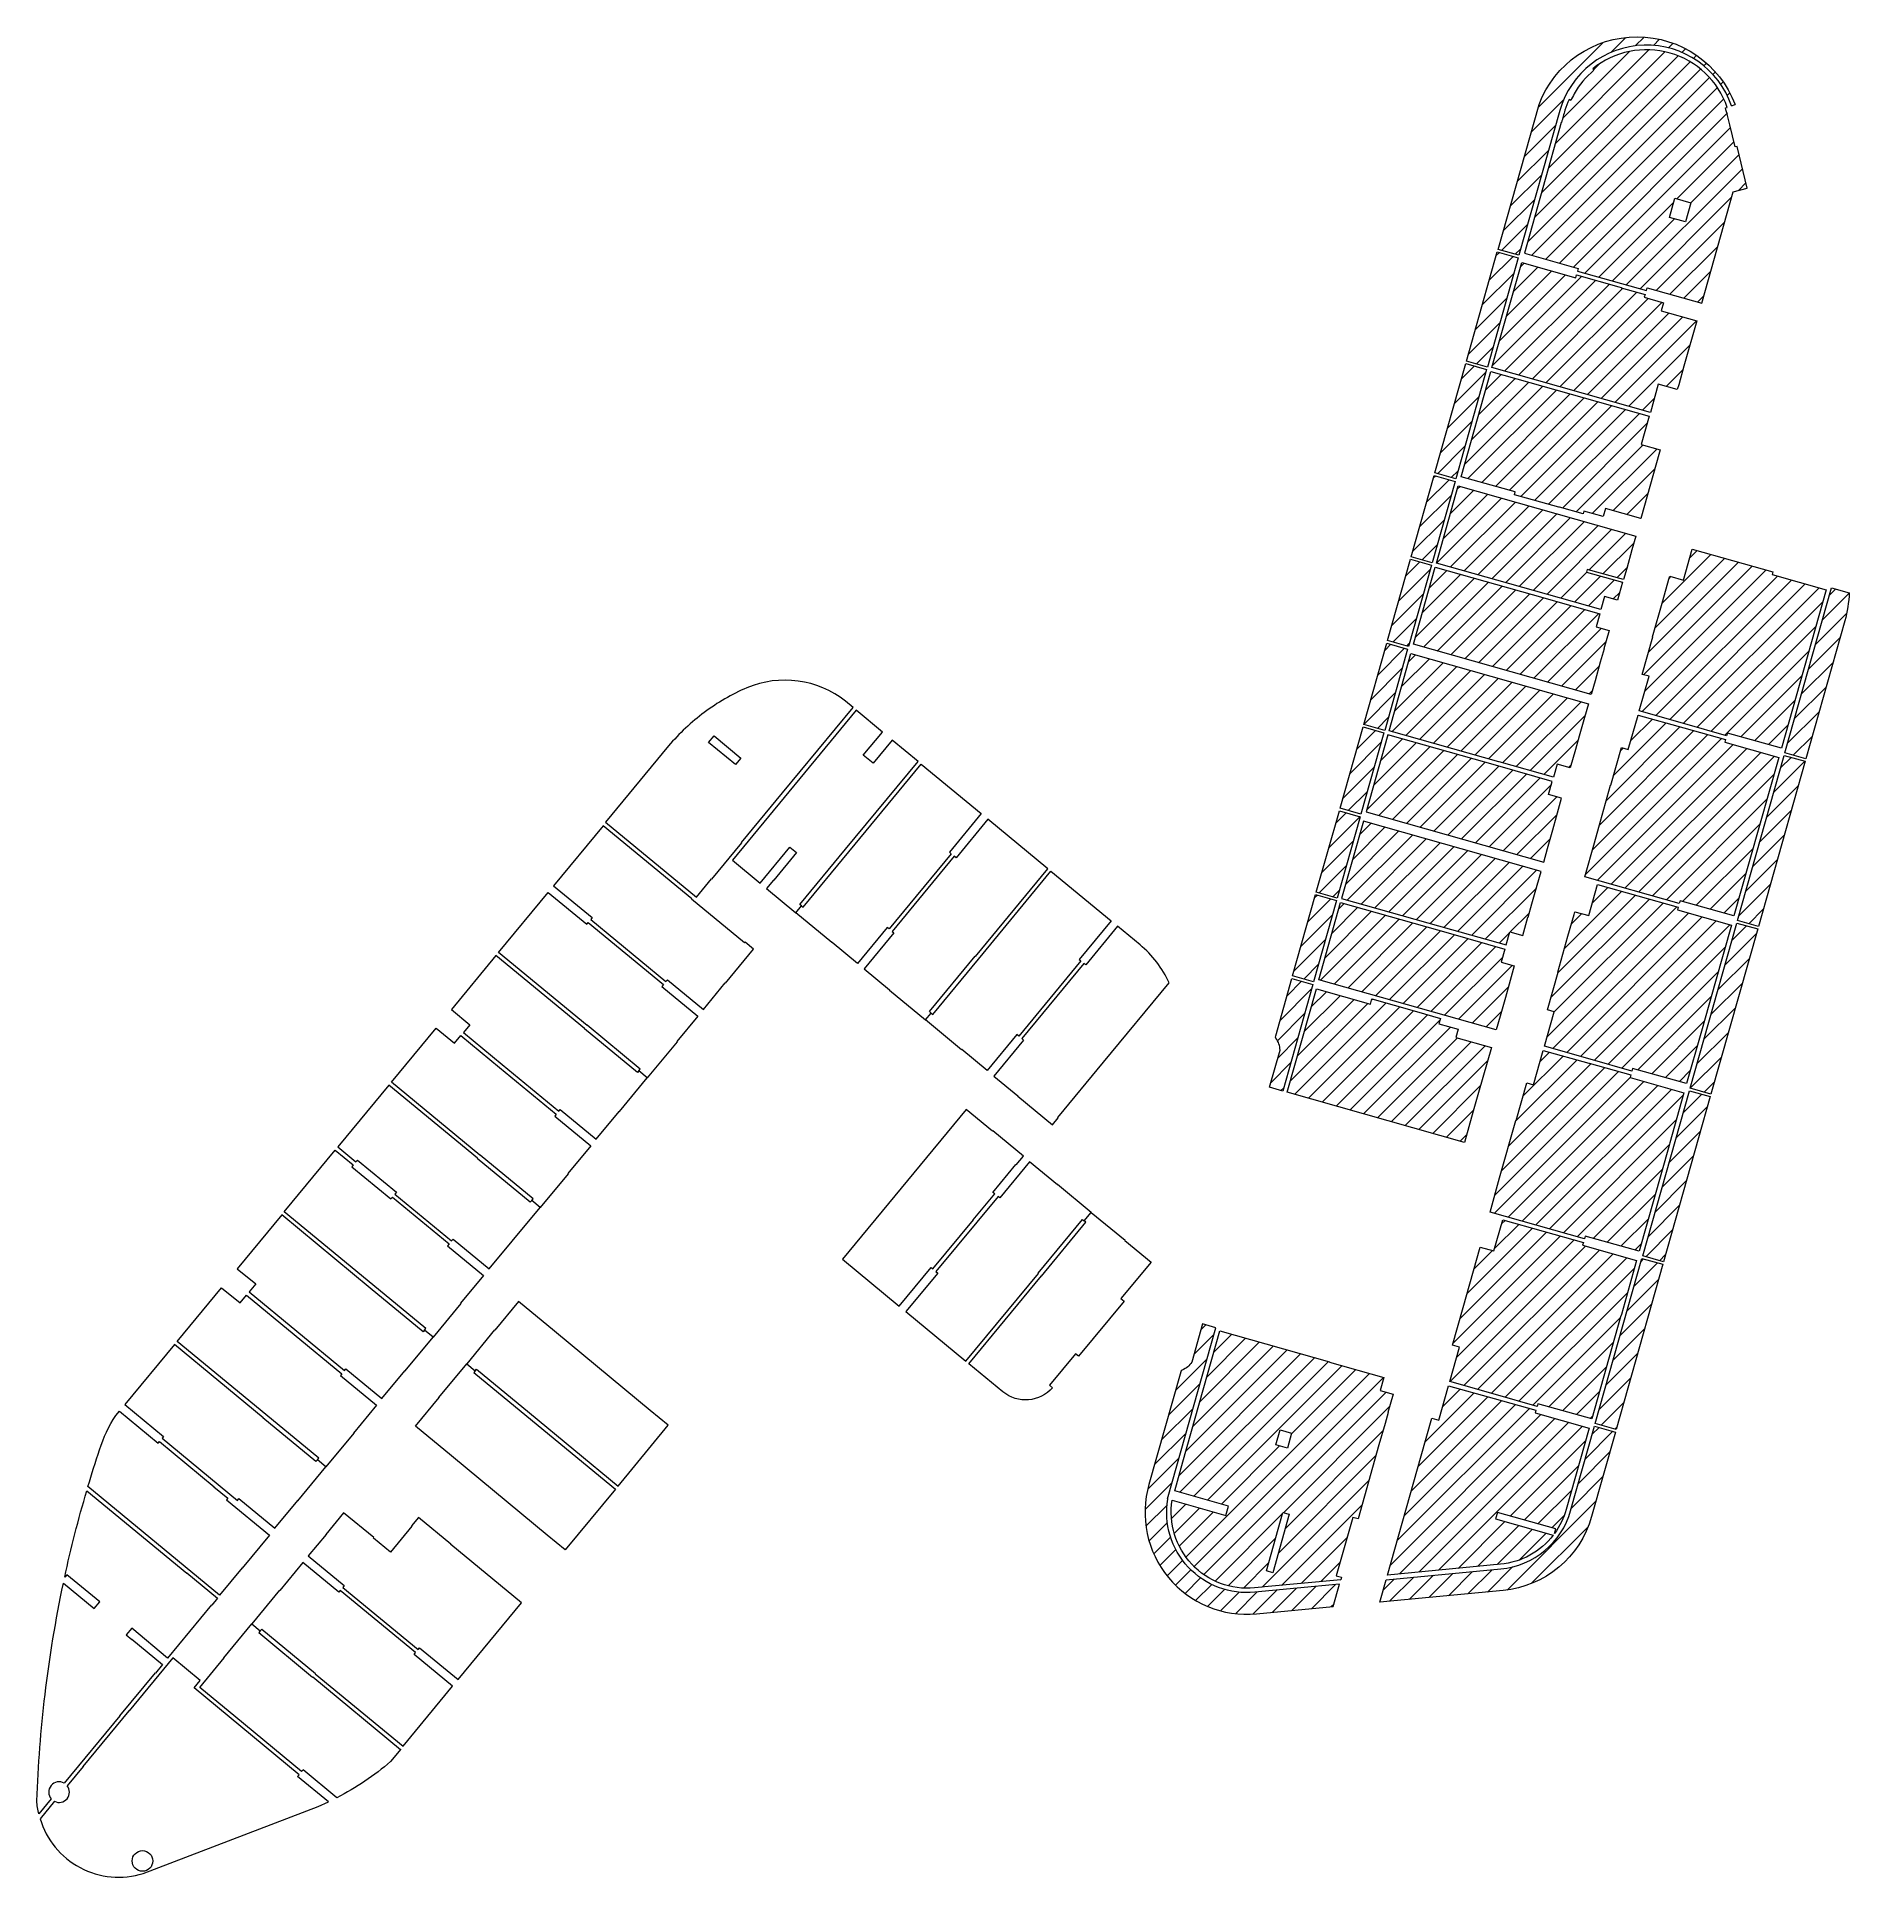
# Model space of a CAD drawing. Header units: millimetres. Extents: x -361669633 to 361256854, y -284153744 to 284385552.
# Drawn here: x -256533 to -166061, y 84863 to 176757 of the extents above; entities that cross this region are included whole.
import ezdxf

# ---------------------------------------------------------------- set-up
doc = ezdxf.new("R2010")
doc.units = ezdxf.units.MM
doc.header["$LTSCALE"] = 100
doc.header["$MEASUREMENT"] = 0
doc.layers.add('A-ANNO-ROOM', color=50, linetype='Continuous')
doc.layers.add('dien tich thong thuy', color=3, linetype='Continuous')
doc.layers.add('KT-Net truc', color=18, linetype='Continuous', lineweight=15)
doc.styles.add('220126_HDN_HBA typical plan$0$211210_HDN_HBA_TYPICAL PLAN CORE OPT 1$0$HBA-Text', font='GOTHIC.TTF')
pattern_1 = [(45, (14342.5, -32125.35), (-441.9417, 441.9417), [])]

# ---------------------------------------------------------------- blocks, each defined once
blk = doc.blocks.new('A$C03801E36')
at = {"layer": 'dien tich thong thuy'}
blk.add_lwpolyline([(-4998, -1965), (-4420, -2128), (-4631, -2874), (-5208, -2711)], close=True, dxfattribs=at)
blk = doc.blocks.new('A$C418F5BC8')
at = {"layer": 'A-ANNO-ROOM', "insert": (648, 1091), "char_height": 600, "attachment_point": 2, "rotation": 50.44883, "style": '220126_HDN_HBA typical plan$0$211210_HDN_HBA_TYPICAL PLAN CORE OPT 1$0$HBA-Text'}
blk.add_mtext_dynamic_manual_height_columns('SL-S', width=722857412.87, gutter_width=9766, heights=[0], dxfattribs=at)
blk = doc.blocks.new('A$C2A6C5140')
at = {"layer": 'A-ANNO-ROOM', "insert": (731, 1190, 0), "char_height": 600, "attachment_point": 2, "rotation": 50.44883, "style": '220126_HDN_HBA typical plan$0$211210_HDN_HBA_TYPICAL PLAN CORE OPT 1$0$HBA-Text'}
blk.add_mtext_dynamic_manual_height_columns('2-BR', width=722857412.87, gutter_width=9766, heights=[0], dxfattribs=at)
blk = doc.blocks.new('A$C5388591E')
at = {"layer": 'A-ANNO-ROOM', "insert": (894, 842, 0), "char_height": 600, "attachment_point": 2, "rotation": 1.40647, "style": '220126_HDN_HBA typical plan$0$211210_HDN_HBA_TYPICAL PLAN CORE OPT 1$0$HBA-Text'}
blk.add_mtext_dynamic_manual_height_columns('3-BR', width=722857412.87, gutter_width=9766, heights=[0], dxfattribs=at)
blk = doc.blocks.new('A$C21AF0CCA')
at = {"layer": 'A-ANNO-ROOM', "insert": (1198, 815), "char_height": 600, "attachment_point": 2, "rotation": 0.10543, "style": '220126_HDN_HBA typical plan$0$211210_HDN_HBA_TYPICAL PLAN CORE OPT 1$0$HBA-Text'}
blk.add_mtext_dynamic_manual_height_columns('1-BR+', width=722857412.87, gutter_width=9766, heights=[0], dxfattribs=at)

msp = doc.modelspace()

# ---------------------------------------------------------------- hatches: boundary and pattern name
at = {"layer": 'dien tich thong thuy'}
h = msp.add_hatch(dxfattribs=at)
h.set_pattern_fill('ANSI31', color=253, scale=5000)
h.set_pattern_definition(pattern_1)
h.paths.add_polyline_path([(-180046.6, 173622.8, -0.0210498), (-179813.1, 173883.2, -0.0951405), (-178800.3, 175083.8), (-178863.5, 175161.3, -0.5204826), (-172147.7, 173234.8, -0.0245585), (-172132.2, 172826.4), (-172018.7, 172357.6), (-171753.4, 171261.7), (-171656.2, 171285.2), (-171149.7, 169193.6), (-171849.4, 169024.1), (-173424.1, 163451.6), (-176147.5, 164221.1), (-176185.5, 164086.4), (-179621, 165057.1), (-179582.9, 165191.9), (-182277.4, 165953.3), (-180432.4, 172482.6), (-180422.8, 172479.9, -0.0012357), (-180290.6, 172946.3, -0.0423333)])
h.paths.add_polyline_path([(-174762.8, 168698.3), (-173964.1, 168472.6), (-174236, 167510.3), (-175034.7, 167736)], flags=16)
h.paths.add_polyline_path([(-181544.4, 173383.4), (-183590.3, 166142.7), (-182546.7, 165846), (-180507.6, 173062.3, -0.735279), (-171930.1, 173309.4), (-171755.8, 173374.8, 0.690088)])
h = msp.add_hatch(dxfattribs=at)
h.set_pattern_fill('ANSI31', color=253, scale=5000)
h.set_pattern_definition(pattern_1)
h.paths.add_polyline_path([(-183892.6, 160237.1), (-175987.2, 158003.2), (-175590.2, 159408.2), (-174642.3, 159140.4), (-174573, 159385.8), (-174309.2, 160319.2), (-173672.9, 162571), (-175438.7, 163070), (-175323.2, 163479), (-176290.3, 163752.3), (-176252.2, 163887), (-177450.3, 164225.6), (-179675.4, 164864.7), (-179713.4, 164730), (-182407.9, 165491.3)])
h.paths.add_polyline_path([(-185167.9, 160561.2), (-184123.4, 160266.1), (-182582, 165722.2), (-183626.1, 166017.8)])
h = msp.add_hatch(dxfattribs=at)
h.set_pattern_fill('ANSI31', color=253, scale=5000)
h.set_pattern_definition(pattern_1)
h.paths.add_polyline_path([(-183947, 160044.6), (-185432, 154789.5), (-182737.2, 154029), (-182775.3, 153894.3), (-180547.5, 153264.7), (-180544.8, 153274.4), (-179346.7, 152935.8), (-179308.7, 153070.5), (-178341.5, 152797.3), (-178226, 153206.3), (-176460.1, 152707.3), (-175823.8, 154959.1), (-175490.7, 156137.9), (-176438.6, 156405.8), (-176041.6, 157810.8)])
h.paths.add_polyline_path([(-186745.6, 154980.1), (-185701.3, 154684.9), (-184158.8, 160141.2), (-185203.1, 160436.3)])
h = msp.add_hatch(dxfattribs=at)
h.set_pattern_fill('ANSI31', color=253, scale=5000)
h.set_pattern_definition(pattern_1)
h.paths.add_polyline_path([(-186667.1, 150473.7), (-181177.1, 148922.4), (-181174.3, 148932), (-178455.8, 148163.8), (-178272.2, 148813.4), (-177622.7, 148629.8), (-177371.1, 149520), (-179175.5, 150029.8), (-179137.4, 150164.5), (-177323.4, 149652), (-177167.1, 150205.3), (-176903.3, 151138.8), (-176708.9, 151826.8), (-185576.7, 154332.6)])
h.paths.add_polyline_path([(-187928.3, 150794), (-186883.4, 150498.7), (-185736.1, 154559.2), (-186780.8, 154855)])
h = msp.add_hatch(dxfattribs=at)
h.set_pattern_fill('ANSI31', color=253, scale=5000)
h.set_pattern_definition(pattern_1)
h.paths.add_polyline_path([(-172178.6, 141859.3), (-172140.5, 141994), (-169446, 141232.6), (-167210.8, 149142.9), (-169905.3, 149904.2), (-169867.3, 150039), (-173894.6, 151177), (-174333.7, 149622.8), (-175021.8, 149817.3), (-175062.6, 149672.9), (-175367.1, 148595.1), (-175874.3, 146800.4), (-175864.6, 146797.7), (-176394.9, 144921.1), (-176053.3, 144824.6), (-176540, 143102.1), (-174259.3, 142457.6)])
h.paths.add_polyline_path([(-169272.3, 141001.5), (-168228.2, 140706.5), (-166281.9, 147594.6, 0.0598832), (-166061.2, 148999.9), (-166941.9, 149248.7)])
h = msp.add_hatch(dxfattribs=at)
h.set_pattern_fill('ANSI31', color=253, scale=5000)
h.set_pattern_definition(pattern_1)
h.paths.add_polyline_path([(-189111.8, 146608), (-188066.3, 146312.5), (-186918.9, 150373.2), (-187963.3, 150668.9)])
h.paths.add_polyline_path([(-186721.5, 150281.2), (-187811.9, 146422.3), (-178944.1, 143916.5), (-178749.7, 144604.5), (-178485.9, 145538), (-178298.3, 146202), (-178307.9, 146204.7), (-178049.6, 147118.9), (-178699.2, 147302.5), (-178515.6, 147952), (-181234.2, 148720.2)])
h = msp.add_hatch(dxfattribs=at)
h.set_pattern_fill('ANSI31', color=253, scale=5000)
h.set_pattern_definition(pattern_1)
h.paths.add_polyline_path([(-189032.8, 142101.5), (-183542.8, 140550.1), (-183540.1, 140559.8), (-180821.5, 139791.6), (-180638, 140441.1), (-179988.4, 140257.6), (-179730.1, 141171.8), (-179533.1, 141832.1), (-179269.1, 142766.5), (-179074.7, 143454.6), (-187942.4, 145960.4)])
h.paths.add_polyline_path([(-190294.4, 142421.8), (-189249.2, 142126.4), (-188101.8, 146187), (-189146.8, 146482.9)])
h = msp.add_hatch(dxfattribs=at)
h.set_pattern_fill('ANSI31', color=253, scale=5000)
h.set_pattern_definition(pattern_1)
h.paths.add_polyline_path([(-177086.6, 141167.8), (-177428.2, 141264.3), (-177958.5, 139387.8), (-178475.2, 137595.8), (-178779.8, 136518), (-179259.7, 134819.5), (-174544.3, 133487.1), (-174506.3, 133621.8), (-171811.8, 132860.4), (-171016.4, 135675.2), (-169576.6, 140770.7), (-172271.1, 141532.1), (-172233, 141666.8), (-174316.4, 142255.5), (-174319.1, 142245.9), (-176599.8, 142890.3)])
h.paths.add_polyline_path([(-171638.1, 132629.4), (-170594, 132334.3), (-168263.7, 140581), (-169307.7, 140876.6)])
h = msp.add_hatch(dxfattribs=at)
h.set_pattern_fill('ANSI31', color=253, scale=5000)
h.set_pattern_definition(pattern_1)
h.paths.add_polyline_path([(-181309.9, 135544.2), (-181115.5, 136232.3), (-180851.7, 137165.8), (-180664.1, 137829.8), (-180673.7, 137832.5), (-180415.4, 138746.7), (-181064.9, 138930.2), (-180881.4, 139579.8), (-183599.9, 140348), (-183597.2, 140357.6), (-189087.2, 141908.9), (-190177.7, 138050)])
h.paths.add_polyline_path([(-191477.5, 138235.8), (-190432.1, 137940.4), (-189284.7, 142000.9), (-190329.8, 142296.8)])
h = msp.add_hatch(dxfattribs=at)
h.set_pattern_fill('ANSI31', color=253, scale=5000)
h.set_pattern_definition(pattern_1)
h.paths.add_polyline_path([(-191398.6, 133729.3), (-185908.5, 132178), (-185905.8, 132187.6), (-183187.3, 131419.5), (-183003.7, 132069), (-182354.1, 131885.5), (-182095.8, 132799.7), (-181898.9, 133460), (-181634.8, 134394.4), (-181440.4, 135082.5), (-190308.1, 137588.2)])
h.paths.add_polyline_path([(-192661.1, 134050), (-191614.9, 133754.3), (-190467.5, 137814.9), (-191512.2, 138110.6)])
h = msp.add_hatch(dxfattribs=at)
h.set_pattern_fill('ANSI31', color=253, scale=5000)
h.set_pattern_definition(pattern_1)
h.paths.add_polyline_path([(-174636.8, 133159.9), (-174598.7, 133294.6), (-178626, 134432.6), (-179065.2, 132878.5), (-179753.3, 133072.9), (-179794, 132928.6), (-180098.6, 131850.8), (-180605.7, 130056), (-180596.1, 130053.3), (-181126.4, 128176.8), (-180784.7, 128080.3), (-181271.5, 126357.7), (-178990.8, 125713.3), (-176910.1, 125114.9), (-176872, 125249.6), (-174177.5, 124488.3), (-173471.9, 126985.5), (-172737.7, 129583.7), (-171942.3, 132398.5)])
h.paths.add_polyline_path([(-170629.4, 132208.8), (-171673.4, 132504.4), (-174003.5, 124258.1), (-172959.6, 123962.5)])
h = msp.add_hatch(dxfattribs=at)
h.set_pattern_fill('ANSI31', color=253, scale=5000)
h.set_pattern_definition(pattern_1)
h.paths.add_polyline_path([(-192543.4, 129677.9), (-183675.6, 127172.1), (-183481.2, 127860.2), (-183217.4, 128793.7), (-183029.8, 129457.6), (-183039.4, 129460.4), (-182781.1, 130374.6), (-183430.7, 130558.1), (-183247.1, 131207.7), (-185965.7, 131975.9), (-191453, 133536.8)])
h.paths.add_polyline_path([(-191650.4, 133628.8), (-192695.8, 133924.8), (-193844, 129862.1), (-192798.3, 129566.5)])
h = msp.add_hatch(dxfattribs=at)
h.set_pattern_fill('ANSI31', color=253, scale=5000)
h.set_pattern_definition(pattern_1)
h.paths.add_polyline_path([(-185263.6, 121552.2), (-184824.5, 123106.3), (-184560.7, 124039.8), (-183924.4, 126291.6), (-185690.3, 126790.6), (-185574.7, 127199.6), (-186541.8, 127472.9), (-186465.7, 127742.3), (-187663.8, 128080.9), (-189888.8, 128720), (-189965, 128450.5), (-192659.2, 129212.8), (-194117, 124053.9)])
h.paths.add_polyline_path([(-194692.5, 126859.9, 0.1897746), (-194679.1, 126751, -0.1613035), (-194473, 126160.5), (-194997.9, 124302.8), (-194338.3, 124116.4), (-192833.3, 129442.7), (-193878.9, 129738.7)])
h = msp.add_hatch(dxfattribs=at)
h.set_pattern_fill('ANSI31', color=253, scale=5000)
h.set_pattern_definition(pattern_1)
h.paths.add_polyline_path([(-175049, 121404), (-174308, 124026.3), (-177002.5, 124787.7), (-176964.5, 124922.4), (-179047.9, 125511.2), (-179050.6, 125501.5), (-181331.3, 126146), (-181818.1, 124423.4), (-182159.7, 124520), (-182689.9, 122643.5), (-183510.1, 119777.7), (-183991.2, 118075.2), (-179275.8, 116742.7), (-179237.8, 116877.5), (-176543.3, 116116.1)])
h.paths.add_polyline_path([(-176369.6, 115885), (-175325.4, 115590), (-172995, 123837.4), (-174039.1, 124132.5)])
h = msp.add_hatch(dxfattribs=at)
h.set_pattern_fill('ANSI31', color=253, scale=5000)
h.set_pattern_definition(pattern_1)
h.paths.add_polyline_path([(-177469.2, 112839.4), (-176673.8, 115654.2), (-179368.3, 116415.6), (-179330.2, 116550.3), (-183357.5, 117688.3), (-183796.7, 116134.1), (-184484.7, 116328.6), (-185337.2, 113311.7), (-185327.6, 113309), (-185857.8, 111432.5), (-185516.2, 111335.9), (-186003, 109613.4), (-183722.3, 108968.9), (-181641.6, 108370.6), (-181603.5, 108505.3), (-178909, 107743.9)])
h.paths.add_polyline_path([(-175360.9, 115464.5), (-176404.9, 115760), (-178735.3, 107512.8), (-177691.2, 107217.8)])
h = msp.add_hatch(dxfattribs=at)
h.set_pattern_fill('ANSI31', color=253, scale=5000)
h.set_pattern_definition(pattern_1)
h.paths.add_polyline_path([(-191813.3, 98373.4), (-191496.9, 99493.2), (-195728.9, 99092, -0.4955259), (-200071.9, 103742.8), (-200093.6, 103749), (-197677.5, 112299.2), (-198335.5, 112485.1), (-198873.2, 110582.1, -0.1613035), (-199357.9, 110186.8, 0.2014216), (-199428.1, 110094.6), (-201028.9, 104429.2, 0.5259216), (-195646.4, 98010)])
h.paths.add_polyline_path([(-199861.1, 103684.5, 0.4900395), (-195748.9, 99306.1), (-195384.9, 99340.6), (-195246.1, 99353.8), (-191434.2, 99715.1), (-191399.6, 99837.5), (-191669.1, 99913.6), (-190845.1, 102829.4), (-190575.7, 102753.3), (-189532.9, 106443.8), (-189228.3, 107521.6), (-189074.7, 108065.3), (-189084.3, 108068), (-188826, 108982.2), (-189475.5, 109165.8), (-189292, 109815.3), (-192010.5, 110583.5), (-197483.4, 112140.4), (-199328.4, 105611.1), (-199318.8, 105608.3), (-199729.4, 104155.2), (-197044.2, 103396.5), (-197177.9, 102925.1)])
h.paths.add_polyline_path([(-195154.6, 100155.5), (-194330.7, 103071.4), (-194013.1, 102981.6), (-194837.1, 100065.8)], flags=16)
h.paths.add_polyline_path([(-194473.2, 107200.7), (-193895.8, 107037.6), (-194106.5, 106291.8), (-194683.9, 106454.9)], flags=16)
h = msp.add_hatch(dxfattribs=at)
h.set_pattern_fill('ANSI31', color=253, scale=5000)
h.set_pattern_definition(pattern_1)
h.paths.add_polyline_path([(-180630.2, 102229.1, 0.0723315), (-180186.2, 103223.9), (-179039.5, 107282), (-181734, 108043.4), (-181695.9, 108178.1), (-183779.4, 108766.8), (-183782.1, 108757.2), (-186062.8, 109401.7), (-186549.5, 107679.1), (-186891.2, 107775.6), (-187421.4, 105899.1), (-189112.8, 99950.3), (-183471.4, 100485.1, 0.207846), (-180830.5, 101942.8), (-183710.6, 102756.7), (-183620.9, 103074.2)])
h.paths.add_polyline_path([(-179964.8, 103161.6, -0.30959), (-183449.7, 100256.1), (-189179.9, 99712.9), (-189496.3, 98593), (-183336.8, 99176.9, 0.3089839), (-178917.5, 102878), (-177726.6, 107092.3), (-178770.7, 107387.9)])

# ---------------------------------------------------------------- linework, layer by layer
msp.add_line((-171930.1, 173309.4, 0), (-171755.8, 173374.8, 0), dxfattribs=at)
at = {"layer": 'dien tich thong thuy', "elevation": 0}
for points in [[(-171930.1, 173309.4, 0.7341931), (-180504.2, 173074.5), (-182546.7, 165846), (-183590.3, 166142.7), (-181544.4, 173383.4, -0.690088), (-171755.8, 173374.8)], [(-180422.8, 172479.9), (-180432.4, 172482.6), (-182277.4, 165953.3), (-179582.9, 165191.9), (-179621, 165057.1), (-176185.5, 164086.4), (-176147.5, 164221.1), (-173424.1, 163451.6), (-171849.4, 169024.1), (-171149.7, 169193.6), (-171656.2, 171285.2), (-171753.4, 171261.7), (-172018.7, 172357.6), (-172132.2, 172826.4, 0.0235513), (-172242.3, 173202.6), (-172147.7, 173234.8, 0.5204826), (-178863.5, 175161.3), (-178800.3, 175083.8, 0.0930329), (-179796, 173913.5), (-179786.1, 173910.6, 0.0223505), (-179956, 173580.5), (-180046.6, 173622.8, 0.0333341), (-180248.4, 173093.3, 0.0016256), (-180422.8, 172479.9)], [(-219301.9, 139004.3), (-215780.7, 143267.9), (-216158.2, 143579.6, 0.2719891), (-221092.2, 144252.5, 0.0569622), (-223211.5, 143023.7, 0.0568882), (-224997.1, 141350.6), (-228137.7, 137540.2), (-223603.4, 133795.5), (-222850.4, 134707.3), (-222838.8, 134697.8), (-221344.3, 136507.5), (-221363.6, 136523.4), (-219309.6, 139010.6), (-219301.9, 139004.3)], [(-208307.2, 109101.7), (-210002.7, 110502), (-206382.7, 114885.4), (-206375, 114879.1), (-204159, 117562.3), (-204244, 117632.5), (-203894, 118056.7), (-202209, 116665.2), (-202218.6, 116653.7), (-200911.7, 115574.4), (-202415.2, 113753.7), (-202261, 113626.4), (-204534.2, 110873.7), (-204684.6, 110997.9), (-205977.2, 109432.7), (-205823.1, 109305.4, -0.406441), (-208307.2, 109101.7)], [(-189532.9, 106443.8), (-190575.7, 102753.3), (-190845.1, 102829.4), (-191669.1, 99913.6), (-191399.6, 99837.5), (-191434.2, 99715.1), (-195246.1, 99353.8), (-195384.9, 99340.6), (-195749.2, 99306.1, -0.4900139), (-199861.1, 103684.5), (-197177.9, 102925.1), (-197044.2, 103396.5), (-199729.4, 104155.2), (-199318.8, 105608.3), (-199328.4, 105611.1), (-197483.4, 112140.4), (-192007.8, 110593.2), (-192010.5, 110583.5), (-189292, 109815.3), (-189475.5, 109165.8), (-188826, 108982.2), (-189084.3, 108068), (-189074.7, 108065.3), (-189228.3, 107521.6), (-189532.9, 106443.8)], [(-187421.4, 105899.1), (-186891.2, 107775.6), (-186549.5, 107679.1), (-186062.8, 109401.7), (-183782.1, 108757.2), (-183779.4, 108766.8), (-181695.9, 108178.1), (-181734, 108043.4), (-179039.5, 107282), (-180186.2, 103223.9, -0.0887049), (-180768.6, 102025.5, -0.0887049)], [(-180830.5, 101942.8, -0.207846), (-183471.4, 100485.1), (-189112.8, 99950.3), (-187431, 105901.8), (-187421.4, 105899.1)], [(-238366.8, 91256.5), (-238873.4, 90642.7, -0.0605253), (-241552.2, 88830), (-243239.9, 90223.7), (-243313.1, 90135.1), (-246605.5, 92854.1), (-246605.6, 92854.1), (-248402.1, 94337.7), (-247182.3, 95814.8), (-247193.8, 95824.4), (-245802.8, 97508.8), (-245378.8, 97158.4), (-245449, 97073.4), (-242765.8, 94857.4), (-242759.4, 94865.1), (-238376, 91245.1), (-238873.5, 90642.6)], [(-255653.3, 88651.1), (-256370.9, 87782.1, 0.4185256), (-251219.5, 85052.8), (-242491.9, 88392.6), (-241976, 88622.3), (-243513.7, 89892.2), (-243440.5, 89980.8), (-248683.5, 94310.9), (-248374.7, 94685), (-249740.8, 95810.5), (-251925.7, 93164.7), (-251937.3, 93174.3), (-254231.7, 90396.1), (-254220.1, 90386.5), (-255014, 89425.2)]]:
    msp.add_lwpolyline(points, format="xyb", dxfattribs=at)
for points in [[(-174762.8, 168698.3), (-173964.1, 168472.6), (-174236, 167510.3), (-175034.7, 167736)], [(-183626.1, 166017.8), (-182582, 165722.2), (-184123.4, 160266.1), (-185167.9, 160561.2)], [(-185203.1, 160436.3), (-184158.8, 160141.2), (-185701.3, 154684.9), (-186745.6, 154980.1)], [(-186780.8, 154855), (-185736.1, 154559.2), (-186883.4, 150498.7), (-187928.3, 150794)], [(-187963.3, 150668.9), (-186918.9, 150373.2), (-188066.3, 146312.5), (-189111.8, 146608)], [(-189146.8, 146482.9), (-188101.8, 146187), (-189249.2, 142126.4), (-190294.4, 142421.8)], [(-221387.6, 140745.5), (-221661.4, 140414), (-222995.3, 141515.6), (-222721.5, 141847.1)], [(-190329.8, 142296.8), (-189284.7, 142000.9), (-190432.1, 137940.4), (-191477.5, 138235.8)], [(-169307.7, 140876.6), (-168263.7, 140581), (-170594, 132334.3), (-171638.1, 132629.4)], [(-191512.2, 138110.6), (-190467.5, 137814.9), (-191614.9, 133754.3), (-192661.1, 134050)], [(-192695.8, 133924.8), (-191650.4, 133628.8), (-192798.3, 129566.5), (-193844, 129862.1)], [(-171673.4, 132504.4), (-170629.4, 132208.8), (-172959.6, 123962.5), (-174003.5, 124258.1)], [(-235840.8, 128189.2), (-234915.5, 127425.1), (-235233.9, 127039.5), (-233306.3, 125447.6), (-233306.9, 125446.9), (-230477.1, 123109.9), (-230403.9, 123198.6), (-228607.3, 121714.9), (-227461, 123102.9), (-227449.4, 123093.4), (-226057.4, 124779), (-226481.5, 125129.2), (-226552.4, 125043.4), (-229197.1, 127227.5), (-229190.8, 127235.1), (-233613.1, 130886.7)], [(-236604.9, 127263.9), (-235679.6, 126499.8), (-235361.2, 126885.3), (-233433.6, 125293.4), (-233433, 125294.1), (-230603.2, 122957.2), (-230676.4, 122868.5), (-228879.9, 121384.8), (-230026.2, 119996.8), (-230014.6, 119987.3), (-231406.3, 118302.1), (-231830.4, 118652.3), (-231759.8, 118737.8), (-234404.5, 120921.9), (-234410.8, 120914.2), (-238832.6, 124566.4)], [(-241508, 121326.8), (-240605.9, 120581.8), (-240532.6, 120670.4), (-238581.9, 119059.4), (-238655.4, 118970.4), (-235825.6, 116633.4), (-235752.4, 116722.1), (-233955.8, 115238.4), (-232809.6, 116626.4), (-232798, 116616.9), (-231406.3, 118302.1), (-231830.4, 118652.3), (-231901, 118566.9), (-234545.7, 120751), (-234539.4, 120758.6), (-238961.6, 124410.2)], [(-174039.1, 124132.5), (-172995, 123837.4), (-175325.4, 115590), (-176369.6, 115885)], [(-241635.4, 121172.6), (-240733.2, 120427.5), (-240806.5, 120338.9), (-238855.7, 118727.8), (-238782.1, 118816.9), (-235952.4, 116479.9), (-236025.6, 116391.3), (-234229, 114907.6), (-235375.3, 113519.6), (-235363.8, 113510), (-236755.4, 111824.8), (-237179.5, 112175.1), (-237109, 112260.5), (-239753.7, 114444.6), (-239760, 114437), (-244181.7, 118089.2)], [(-204244, 117632.5), (-203893.8, 118056.6), (-205578.4, 119447.8), (-205588, 119436.3), (-206976, 120582.5), (-208459.7, 118786), (-208548.4, 118859.2), (-211649.4, 115104.2), (-211560.7, 115030.9), (-213152.7, 113103.3), (-210157.6, 110629.8), (-206537.5, 115013.3), (-206545.2, 115019.7), (-204329.3, 117702.9)], [(-246528.9, 115247), (-245603.6, 114482.9), (-245931.6, 114085.8), (-241174.2, 110156.9), (-241100.9, 110245.6), (-239304.4, 108761.9), (-238158.1, 110149.9), (-238146.5, 110140.4), (-236755.4, 111824.8), (-237179.5, 112175.1), (-237249.5, 112090.4), (-239894.2, 114274.5), (-239887.9, 114282.1), (-244310.2, 117933.7)], [(-185327.6, 113309), (-185337.2, 113311.7), (-184484.7, 116328.6), (-183796.7, 116134.1), (-183357.5, 117688.3), (-179330.2, 116550.3), (-179368.3, 116415.6), (-176673.8, 115654.2), (-177433.8, 112964.5), (-177469.2, 112839.4), (-178909, 107743.9), (-181603.5, 108505.3), (-181641.6, 108370.6), (-183725, 108959.3), (-183722.3, 108968.9), (-186003, 109613.4), (-185516.2, 111335.9), (-185857.8, 111432.5)], [(-176404.9, 115760), (-175360.9, 115464.5), (-177691.2, 107217.8), (-178735.3, 107512.8)], [(-247312.1, 114298.6), (-246386.9, 113534.5), (-246058.9, 113931.6), (-241301.5, 110002.7), (-241374.7, 109914), (-239578.2, 108430.4), (-240724.5, 107042.3), (-240712.9, 107032.8), (-242104.3, 105348), (-242528.4, 105698.2), (-242458.1, 105783.3), (-245102.8, 107967.4), (-245109.1, 107959.8), (-249530.9, 111611.9)], [(-225013.2, 107425.9), (-225915.4, 108170.9), (-225915.4, 108170.9), (-227866.1, 109782), (-227865.8, 109782.3), (-230695.6, 112119.3), (-230695.8, 112119), (-232492.3, 113602.7), (-233670.5, 112176.1), (-233682.1, 112185.7), (-235073.1, 110501.2), (-234649.1, 110151), (-234578.9, 110235.9), (-231934.2, 108051.8), (-231940.5, 108044.2), (-227518.2, 104392.6)], [(-252132.5, 108461.7), (-250204.8, 106869.8), (-250278.1, 106781.1), (-246523, 103680.1), (-246449.8, 103768.7), (-244653.2, 102285.1), (-243506.9, 103673.1), (-243495.4, 103663.5), (-242104.3, 105348), (-242528.4, 105698.2), (-242598.2, 105613.7), (-245242.9, 107797.8), (-245236.8, 107805.2), (-249659, 111456.8)], [(-230151.4, 101204.1), (-231053.6, 101949.1), (-231053.6, 101949.1), (-233004.3, 103560.2), (-233004.6, 103559.8), (-235834.4, 105896.7), (-235834.2, 105896.9), (-237630.8, 107380.6), (-236453, 108806.9), (-236464.5, 108816.4), (-235073.1, 110501.2), (-234649.1, 110151), (-234719.2, 110066), (-232074.5, 107881.9), (-232068.2, 107889.6), (-227646.4, 104237.4)], [(-235500.8, 94726.6), (-232336.1, 98558.8), (-235871.4, 101478.4), (-235861.8, 101490.1), (-237481, 102827.1), (-237831.2, 102403.1), (-237812, 102387.1), (-238878.5, 101095.6), (-239730.6, 101799.3), (-239714.7, 101818.6), (-241218.2, 103060.2), (-242108.5, 101982.3), (-242096.9, 101972.6), (-242980, 100903.3), (-241183.5, 99419.6), (-241256.7, 99330.9), (-237501.7, 96229.9), (-237428.4, 96318.5)], [(-194330.7, 103071.4), (-194013.1, 102981.6), (-194837.1, 100065.8), (-195154.6, 100155.5)], [(-238248.3, 91399.7), (-235774.6, 94395.1), (-237702.2, 95987), (-237629, 96075.7), (-241384.1, 99176.7), (-241457.3, 99088), (-243253.9, 100571.7), (-244400.1, 99183.7), (-244411.7, 99193.2), (-245802.9, 97508.6), (-245378.8, 97158.4), (-245308.6, 97243.4), (-242625.3, 95027.5), (-242631.7, 95019.7)]]:
    msp.add_lwpolyline(points, close=True, dxfattribs=at)
for points in [[(-174573, 159385.8), (-174642.3, 159140.4), (-175590.2, 159408.2), (-175987.2, 158003.2), (-183892.6, 160237.1), (-182407.9, 165491.3), (-179713.4, 164730), (-179675.4, 164864.7), (-177558.3, 164266.5), (-177447.6, 164235.2), (-177450.3, 164225.6), (-176252.2, 163887), (-176290.3, 163752.3), (-175323.2, 163479), (-175438.7, 163070), (-173672.9, 162571), (-174309.2, 160319.2), (-174573, 159385.8)], [(-175823.8, 154959.1), (-176460.1, 152707.3), (-178226, 153206.3), (-178341.5, 152797.3), (-179308.7, 153070.5), (-179346.7, 152935.8), (-180520.8, 153267.6), (-180544.8, 153274.4), (-180547.5, 153264.7), (-182775.3, 153894.3), (-182737.2, 154029), (-185432, 154789.5), (-183947, 160044.6), (-176041.6, 157810.8), (-176438.6, 156405.8), (-175490.7, 156137.9), (-175560, 155892.5), (-175823.8, 154959.1)], [(-177167.1, 150205.3), (-177323.4, 149652), (-179137.4, 150164.5), (-179175.5, 150029.8), (-177371.1, 149520), (-177622.7, 148629.8), (-178272.2, 148813.4), (-178455.8, 148163.8), (-181174.3, 148932), (-181177.1, 148922.4), (-186667.1, 150473.7), (-185576.7, 154332.6), (-176708.9, 151826.8), (-176903.3, 151138.8), (-177167.1, 150205.3)], [(-174259.3, 142457.6), (-176540, 143102.1), (-176053.3, 144824.6), (-176394.9, 144921.1), (-175864.6, 146797.7), (-175874.3, 146800.4), (-175367.1, 148595.1), (-175062.6, 149672.9), (-175021.8, 149817.3), (-174333.7, 149622.8), (-173894.6, 151177), (-169867.3, 150039), (-169905.3, 149904.2), (-167210.8, 149142.9), (-169446, 141232.6), (-172140.5, 141994), (-172178.6, 141859.3), (-174262, 142448), (-174259.3, 142457.6)], [(-178749.7, 144604.5), (-178944.1, 143916.5), (-187811.9, 146422.3), (-186721.5, 150281.2), (-181231.5, 148729.8), (-181234.2, 148720.2), (-178515.6, 147952), (-178699.2, 147302.5), (-178049.6, 147118.9), (-178307.9, 146204.7), (-178298.3, 146202), (-178485.9, 145538), (-178749.7, 144604.6)], [(-179532.8, 141833.1), (-179720.5, 141169.1), (-179730.1, 141171.8), (-179988.4, 140257.6), (-180638, 140441.1), (-180821.5, 139791.6), (-183540.1, 140559.8), (-183542.8, 140550.1), (-189032.8, 142101.5), (-187942.4, 145960.4), (-179074.7, 143454.6), (-179269.1, 142766.5), (-179532.9, 141833.1)], [(-216156.8, 136185.9), (-212536.8, 140569.3), (-213836.3, 141642.5), (-214791.5, 140485.9), (-215277.3, 140887.1), (-214322.1, 142043.7), (-215635.5, 143128.4), (-221812.2, 135649.2), (-220421.6, 134500.8), (-218938, 136297.3), (-218606.4, 136023.5), (-219749.4, 134639.5), (-219761, 134649), (-220111.2, 134225), (-218646.4, 133015.2), (-218360.2, 133362.5), (-218444.2, 133431.9), (-216164.5, 136192.2), (-216156.8, 136185.9)], [(-178779.8, 136518), (-178475.2, 137595.8), (-177968.1, 139390.5), (-177958.5, 139387.8), (-177428.2, 141264.3), (-177086.6, 141167.8), (-176599.8, 142890.3), (-174319.1, 142245.9), (-174316.4, 142255.5), (-172233, 141666.8), (-172271.1, 141532.1), (-169576.6, 140770.7), (-171016.4, 135675.2)], [(-181115.5, 136232.3), (-180851.7, 137165.8), (-180664.1, 137829.8), (-180673.7, 137832.5), (-180415.4, 138746.7), (-181064.9, 138930.2), (-180881.4, 139579.8), (-183599.9, 140348), (-183597.2, 140357.6), (-189087.2, 141908.9), (-190177.7, 138050), (-181309.9, 135544.2), (-181115.5, 136232.3)], [(-218359.8, 133362.2), (-218275.1, 133292.2), (-215995.6, 136052.8), (-216003.3, 136059.1), (-212383.6, 140442.8), (-209387.7, 137968.7), (-210979.6, 136041.1), (-210891, 135967.8), (-213992, 132212.8), (-214080.7, 132286), (-215564.4, 130489.5), (-216836.7, 131540.2), (-216846.3, 131528.6), (-218646.4, 133015.2), (-218360.2, 133362.5)], [(-230737.1, 134369.2), (-230737.1, 134369.2), (-228809.5, 132777.3), (-228883, 132688.2), (-225127.9, 129587.2), (-225054.7, 129675.8), (-223258.2, 128192.2), (-222165.5, 129515.2), (-222154, 129505.7), (-220753.1, 131202), (-221177.2, 131552.2), (-221203.3, 131520.6), (-223848, 133704.7), (-223841.7, 133712.3), (-228263.9, 137363.9), (-230737.1, 134369.2)], [(-211882.6, 128013.1), (-211967.3, 128083.1), (-209687.5, 130843.3), (-209679.8, 130836.9), (-206059.5, 135220.1), (-209055.4, 137694.3), (-210647.3, 135766.6), (-210736, 135839.9), (-213837.1, 132084.8), (-213748.4, 132011.6), (-215232, 130215), (-213959.7, 129164.3), (-213969.2, 129152.7), (-212169.1, 127666.1), (-211882.2, 128012.8)], [(-181898.6, 133461), (-181634.8, 134394.4), (-181440.4, 135082.5), (-190308.1, 137588.2), (-191398.6, 133729.3), (-185908.5, 132178), (-185905.8, 132187.6), (-183187.3, 131419.5), (-183003.7, 132069), (-182354.1, 131885.5), (-182095.8, 132799.7), (-182086.2, 132797), (-181898.6, 133461)], [(-171016.4, 135675.2), (-171811.8, 132860.4), (-174506.3, 133621.8), (-174544.3, 133487.1), (-179259.7, 134819.5), (-178779.8, 136518)], [(-211882.6, 128013.1), (-211797.9, 127943.1), (-209518.4, 130703.6), (-209526.1, 130710), (-205906.4, 135093.7), (-202910.5, 132619.5), (-204502.4, 130691.9), (-204413.7, 130618.7), (-207514.8, 126863.6), (-207603.4, 126936.9), (-209087.1, 125140.3), (-210359.5, 126191.1), (-210369, 126179.5), (-212169.1, 127666.1), (-211883, 128013.4)], [(-178990.8, 125713.3), (-181271.5, 126357.7), (-180784.7, 128080.3), (-181126.4, 128176.8), (-180596.1, 130053.3), (-180605.7, 130056), (-180098.6, 131850.8), (-179794, 132928.6), (-179753.3, 133072.9), (-179065.2, 132878.5), (-178626, 134432.6), (-174598.7, 133294.6), (-174636.8, 133159.9), (-171942.3, 132398.5), (-172737.7, 129583.7), (-173436.5, 127110.6), (-173471.9, 126985.5), (-174177.5, 124488.3), (-176872, 125249.6), (-176910.1, 125114.9), (-178993.5, 125703.6), (-178990.8, 125713.3)], [(-231010.9, 134037.6), (-231010.9, 134037.6), (-229083.3, 132445.7), (-229009.7, 132534.8), (-225254.7, 129433.7), (-225327.9, 129345), (-223531.3, 127861.4), (-224582.4, 126588.6), (-224570.9, 126579.1), (-226057.4, 124779), (-226481.5, 125129.2), (-226411.3, 125214.3), (-229056, 127398.4), (-229062.3, 127390.8), (-233484.1, 131042.9), (-231010.9, 134037.6)], [(-183217.4, 128793.7), (-183481.2, 127860.2), (-183675.6, 127172.1), (-192543.4, 129677.9), (-191453, 133536.8), (-185962.9, 131985.5), (-185965.7, 131975.9), (-183247.1, 131207.7), (-183430.7, 130558.1), (-182781.1, 130374.6), (-183039.4, 129460.4), (-183029.8, 129457.6), (-183217.4, 128793.6)], [(-184560.7, 124039.8), (-184824.5, 123106.3), (-185263.6, 121552.2), (-194117, 124053.9), (-192659.2, 129212.8), (-189965, 128450.5), (-189888.8, 128720), (-187661.1, 128090.5), (-187663.8, 128080.9), (-186465.7, 127742.3), (-186541.8, 127472.9), (-185574.7, 127199.6), (-185690.3, 126790.6), (-183924.4, 126291.6), (-184560.7, 124039.8)], [(-179050.6, 125501.5), (-179047.9, 125511.2), (-176964.5, 124922.4), (-177002.5, 124787.7), (-174308, 124026.3), (-175013.7, 121529.1), (-175049, 121404), (-176543.3, 116116.1), (-179237.8, 116877.5), (-179275.8, 116742.7), (-183991.2, 118075.2), (-183510.1, 119777.7), (-182699.5, 122646.2), (-182689.9, 122643.5), (-182159.7, 124520), (-181818.1, 124423.4), (-181331.3, 126146), (-179050.6, 125501.5)], [(-207656, 120450.2), (-207636.7, 120434.3), (-207286.5, 120858.4), (-208816.7, 122122.1), (-208826.3, 122110.6), (-210137.6, 123193.5), (-216314.2, 115714.2), (-213484.2, 113377.1), (-211892.3, 115304.8), (-211803.7, 115231.5), (-209775.5, 117687.3), (-209783.2, 117693.6), (-208716.5, 118985.1), (-208805.3, 119058.5), (-207656, 120450.2)], [(-180768.6, 102025.5), (-180705.1, 102250.3), (-183620.9, 103074.2), (-183710.6, 102756.7), (-180830.5, 101942.8)]]:
    msp.add_lwpolyline(points, dxfattribs=at)
for points in [[(-166061.2, 148999.9, -0.0598835), (-166281.9, 147594.6), (-168228.2, 140706.5), (-169272.3, 141001.5), (-166941.9, 149248.7)], [(-201461.8, 131423.1), (-202578.9, 132345.7), (-204170.8, 130418.1), (-204259.5, 130491.3), (-207360.6, 126736.3), (-207271.9, 126663), (-208755.6, 124866.5), (-207560.2, 123879.3), (-207569.7, 123867.7), (-205835, 122435.1), (-205548.4, 122782), (-205567.8, 122798), (-203288, 125558.3), (-203280.7, 125552.3), (-200000.3, 129524, 0.1090873)], [(-194997.9, 124302.8), (-194473, 126160.5, 0.1613035), (-194679.1, 126751, -0.2014319), (-194690.6, 126866.3), (-193878.9, 129738.7), (-192833.3, 129442.7), (-194338.3, 124116.4)], [(-198335.5, 112485.1), (-198873.2, 110582.1, -0.1613035), (-199357.9, 110186.8, 0.1897824), (-199426.3, 110101), (-201015.5, 104476.3, 0.5290007), (-195646.4, 98010), (-191813.3, 98373.4), (-191496.9, 99493.2), (-195728.9, 99092, -0.4955259), (-200071.9, 103742.8), (-200093.6, 103749), (-197677.5, 112299.2)], [(-247684.8, 104360.7), (-247691.2, 104353), (-247002.7, 103784.7), (-247069, 103704.5), (-244921.8, 101936.2), (-246275.1, 100297.6), (-246286.6, 100307.2), (-247410.8, 98945.9), (-253980, 104371, -0.0077809), (-253402, 106210, -0.0712891), (-252589.6, 107916.8), (-252410.5, 108133.6), (-250478.5, 106538.1), (-250415.2, 106614.8)], [(-189496.3, 98593), (-189179.9, 99712.9), (-183449.7, 100256.1, 0.3095746), (-179964.9, 103161.3), (-178770.7, 107387.9), (-177726.6, 107092.3), (-178920.6, 102866.9, -0.3083681), (-183336.8, 99176.9)]]:
    msp.add_lwpolyline(points, format="xyb", close=True, dxfattribs=at)
at = {"layer": 'dien tich thong thuy'}
msp.add_lwpolyline([(-255811.3, 88773.9), (-256434.3, 88019.5, -0.0408511), (-256533.5, 88679.6, -0.0199482), (-256121.3, 93978, -0.022793), (-255205.3, 99547.5), (-253668.5, 98278.4), (-253394.7, 98610), (-255037.1, 99966.3), (-255143.2, 99837.7, -0.0191817), (-254036.9, 104159.1), (-249053, 100043.2), (-249043.5, 100054.8), (-247516.9, 98794), (-247803.4, 98447), (-247815, 98456.5), (-250003.4, 95806.6), (-251798.6, 97291.8), (-252072.7, 96961.1), (-251792.7, 96729.3), (-251783.2, 96740.9), (-250254.8, 95478.6), (-250605, 95054.6), (-250624.3, 95070.5), (-252402.4, 92919.5)], format="xyb", dxfattribs=at)
msp.add_lwpolyline([(-252402.4, 92919.5), (-252393.7, 92912.3), (-255164.4, 89557.2)], dxfattribs=at)
msp.add_circle((-251258.6, 85672.9), 515, dxfattribs=at)
for start, end in [(59.948347, 220.950121), (243.354571, 37.543336)]:
    msp.add_arc((-255422.3, 89111.4, 0), 515, start, end, dxfattribs=at)

# ---------------------------------------------------------------- block references
at = {"layer": 'A-ANNO-ROOM'}
for p in [(-179024.1, 160712.6), (-180382.6, 155789.4), (-190286, 124478.1, 0)]:
    msp.add_blockref('A$C21AF0CCA', p, dxfattribs=at)
at = {"layer": 'dien tich thong thuy'}
for name, p in [('A$C418F5BC8', (-183121.2, 150788.1, 0)), ('A$C418F5BC8', (-185916.5, 147013.3, 0)), ('A$C2A6C5140', (-173817.6, 144980.3, 0)), ('A$C418F5BC8', (-186652.5, 142646.5, 0)), ('A$C418F5BC8', (-186377.4, 138298.5, 0)), ('A$C2A6C5140', (-176455.3, 137392.2, 0)), ('A$C418F5BC8', (-187947.5, 133708.2, 0)), ('A$C418F5BC8', (-189241.4, 129721.6, 0)), ('A$C2A6C5140', (-179002.1, 128379.5, 0)), ('A$C2A6C5140', (-181410.1, 119690.7, 0)), ('A$C2A6C5140', (-183695.9, 112855.6, 0)), ('A$C2A6C5140', (-185634.6, 105094.8, 0)), ('A$C5388591E', (-179466.3, 167815.8, 0)), ('A$C5388591E', (-196231.1, 103592.8, 0))]:
    msp.add_blockref(name, p, dxfattribs=at)
at = {"layer": 'KT-Net truc'}
msp.add_blockref('A$C03801E36', (-189475.5, 109165.8), dxfattribs=at)

doc.saveas('drawing.dxf')
